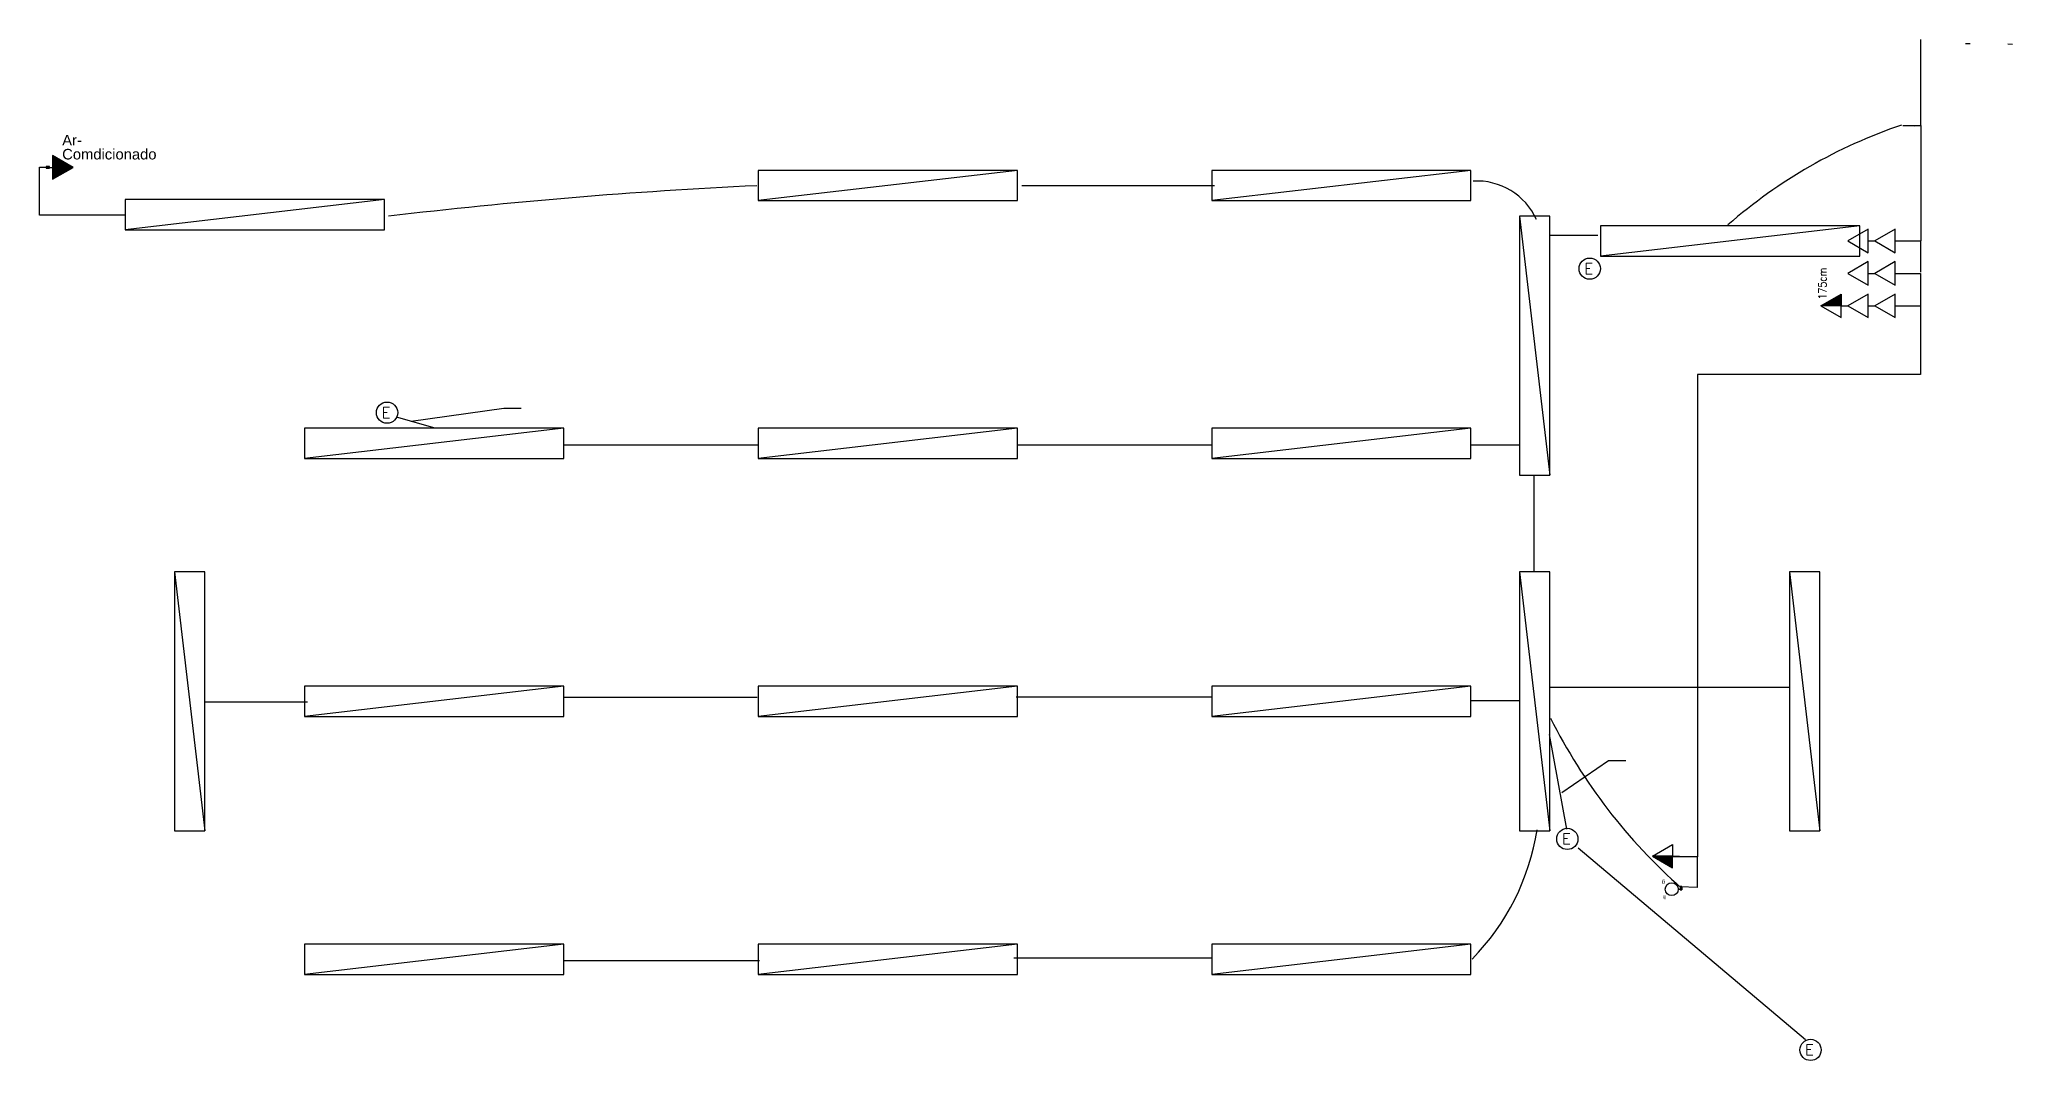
# Model space of a CAD drawing. Header units: millimetres. Extents: x 12202 to 16925, y 12031 to 14989.
# Drawn here: x 13400 to 14314, y 14060 to 14533 of the extents above; entities that cross this region are included whole.
import ezdxf
from ezdxf import colors
from ezdxf.entities.mleader import LeaderData, LeaderLine
from ezdxf.enums import TextEntityAlignment as Align
from ezdxf.math import Vec2, Vec3

# ---------------------------------------------------------------- set-up
doc = ezdxf.new("R2010")
doc.units = ezdxf.units.MM
doc.linetypes.add('HIDDEN', pattern=[9.525, 6.35, -3.175])
for name, color, linetype in [('Eletroduto 4', 10, 'Continuous'), ('LUMINARIA_TETO', 10, 'Continuous'), ('MOVEL_F', 41, 'Continuous'), ('TOMADA', 10, 'Continuous')]:
    doc.layers.add(name, color=color, linetype=linetype)
doc.layers.get('MOVEL_F').off()
doc.styles.add('ARIAL', font='arial.ttf')
doc.styles.add('carimbos$0$XrefBarra$0$COTA', font='ROMANS.shx', dxfattribs={"width": 0.9})
doc.styles.get("Standard").update_dxf_attribs({"font": 'arial.ttf', "height": 1})
doc.styles.add('Z_AUX1', font='romans.shx', dxfattribs={"width": 0.85, "height": 0.15})

msp = doc.modelspace()

# ---------------------------------------------------------------- texts
at = {"layer": 'TOMADA', "attachment_point": 7, "line_spacing_factor": 0.798, "style": 'ARIAL'}
for s, insert, char_height, width, rotation in [('Ar- Comdicionado', (13410.73, 14476.98), 4.8898, 5.8677, 0.00021), ('g', (14152.89, 14143.51), 1.8, 3.3006, 180.00021), ('h', (14153.09, 14136.21), 1.8, 3.3006, 180.00021)]:
    msp.add_mtext(s, dxfattribs=dict(at, insert=insert, char_height=char_height, width=width, rotation=rotation))

# ---------------------------------------------------------------- blocks, each defined once
blk = doc.blocks.new('PE_TOMADA_MEDIA')
blk.add_hatch(color=256).paths.add_polyline_path([(0, 0.125), (0, 0.5), (0.217, 0.125)])
blk.add_line((0, 0.125), (0, 0))
for points in [[(0, 0.125), (0, 0.5), (-0.217, 0.125)], [(0, 0.125), (0, 0.5), (0.217, 0.125)]]:
    blk.add_lwpolyline(points, close=True)
at = {"style": 'Z_AUX1', "width": 0.85}
blk.add_attdef('TIPO', text='', height=0.15, dxfattribs=at).set_placement((0.117, 0.35), align=Align.BOTTOM_LEFT)
blk = doc.blocks.new('_ARZ_BEBEDOURO+QUADRO AVISOS_[PB}')
at = {"linetype": 'HIDDEN'}
blk.add_lwpolyline([(18.91, 0), (-19.21, 0), (-19.21, -2), (18.91, -2)], close=True, dxfattribs=at)
blk.add_lwpolyline([(15, -35), (15, 0), (-15, 0), (-15, -35)], close=True)
blk.add_circle((0, -17.5), 13)
at = {"layer": 'TOMADA', "xscale": -25, "yscale": 25, "zscale": 25, "rotation": 180}
blk.add_blockref('PE_TOMADA_MEDIA', (0, 0), dxfattribs=at)
blk = doc.blocks.new('PE_TOMADA_BAIXA')
blk.add_line((0, 0.125), (0, 0))
blk.add_lwpolyline([(0, 0.5), (-0.217, 0.125), (0.217, 0.125)], close=True)
at = {"style": 'Z_AUX1', "width": 0.85}
blk.add_attdef('TIPO', text='', height=0.15, dxfattribs=at).set_placement((0.117, 0.35), align=Align.BOTTOM_LEFT)
blk.add_attdef('TIPO', text='', height=0.15, dxfattribs=at).set_placement((0, 0.25), align=Align.MIDDLE_CENTER)
blk = doc.blocks.new('LUMINARIA FLUOR 36W')
at = {"color": 0}
blk.add_line((-60, -7), (60, 7), dxfattribs=at)
blk.add_lwpolyline([(-60, -7), (60, -7), (60, 7), (-60, 7)], close=True, dxfattribs=at)
blk = doc.blocks.new('LUMINARIA EMERGENCIA')
at = {"color": 0}
blk.add_circle((0, 0), 0.197, dxfattribs=at)
at = {"color": 0, "style": 'carimbos$0$XrefBarra$0$COTA'}
blk.add_text('E', height=0.2, rotation=0.0003, dxfattribs=at).set_placement((-0.1, -0.1))
blk = doc.blocks.new('_None')

# ---------------------------------------------------------------- hatches: boundary and pattern name
at = {"layer": 'TOMADA'}
h = msp.add_hatch(color=256, dxfattribs=at)
h.dxf.hatch_style = 1
h.paths.add_polyline_path([(13415.74, 14473.37), (13406.28, 14478.83), (13406.28, 14467.9)])

# ---------------------------------------------------------------- linework, layer by layer
at = {"layer": 'Eletroduto 4', "linetype": 'Continuous', "ltscale": 5}
for p, q in [((14271.23, 14492.77), (14271.23, 14532.65)), ((14271.23, 14532.65), (14271.23, 14532.65)), ((14294.09, 14530.55), (14292, 14530.55)), ((14313.74, 14530.37), (14311.59, 14530.45)), ((14262.92, 14492.77), (14271.23, 14492.77)), ((14268.13, 14492.37), (14268.13, 14492.37)), ((14271.23, 14492.77), (14271.23, 14440.07)), ((14195.09, 14462.73), (14195.09, 14462.73)), ((14271.23, 14440.07), (14271.23, 14439.72)), ((14271.23, 14439.72), (14271.23, 14439.36)), ((14158.94, 14139.01), (14160.5, 14139.01)), ((14160.39, 14139.92), (14159.81, 14140.19)), ((14160.21, 14140.02), (14160.21, 14139.9))]:
    msp.add_line(p, q, dxfattribs=at)
at = {"layer": 'Eletroduto 4', "linetype": 'ByBlock', "ltscale": 5}
for p, q in [((13400.2, 14451.31), (13400.2, 14473.44)), ((13400.2, 14473.44), (13404.51, 14473.44)), ((13439.95, 14451.31), (13400.2, 14451.31)), ((13582.84, 14352.7), (13566.19, 14357.52)), ((14112.57, 14158.13), (14217.86, 14069.38)), ((14167.73, 14154.21), (14167.73, 14139.76)), ((14167.73, 14139.76), (14159.81, 14140.15))]:
    msp.add_line(p, q, dxfattribs=at)
at = {"layer": 'Eletroduto 4', "ltscale": 10}
for p, q in [((13855.09, 14464.93), (13944.31, 14464.93)), ((14121.71, 14441.87), (14099.66, 14441.87)), ((14262.48, 14439.29), (14271.14, 14439.29)), ((14271.14, 14439.29), (14271.14, 14424.79)), ((14262.48, 14424.29), (14271.14, 14424.29)), ((14271.14, 14424.29), (14271.14, 14377.42)), ((14262.48, 14409.29), (14271.14, 14409.29)), ((13732.98, 14344.78), (13642.98, 14344.78)), ((13942.98, 14344.78), (13852.98, 14344.78)), ((14064.37, 14344.78), (14062.98, 14344.78)), ((14085.31, 14344.78), (14064.37, 14344.78)), ((14092.29, 14286.22), (14092.29, 14330.84)), ((13524.3, 14225.66), (13476.78, 14225.66)), ((13643.1, 14227.92), (13732.48, 14227.92)), ((13942.93, 14227.92), (13852.42, 14227.92)), ((14062.77, 14226.35), (14085.26, 14226.35)), ((14099.6, 14232.61), (14210.65, 14232.61)), ((13733.61, 14105.89), (13643.1, 14105.89))]:
    msp.add_line(p, q, dxfattribs=at)
at = {"layer": 'Eletroduto 4'}
msp.add_line((14107.34, 14166.82), (14099.36, 14210.61), dxfattribs=at)
at = {"layer": 'Eletroduto 4', "linetype": 'Continuous', "ltscale": 10}
msp.add_line((13942.93, 14107.02), (13851.28, 14107.02), dxfattribs=at)
at = {"layer": 'Eletroduto 4', "linetype": 'Continuous', "ltscale": 5}
for centre, radius, start, end in [((14338.94, 14266.68), 238.9, 108.69637, 131.07525), ((13846.74, 12049.63), 2417.97, 92.71332, 96.76918)]:
    msp.add_arc(centre, radius, start, end, dxfattribs=at)
at = {"layer": 'Eletroduto 4', "ltscale": 10}
for centre, radius, start, end in [((14065.65, 14436.64), 30.43, 24.38897, 93.15363), ((13984.79, 14183.58), 110.12, 315.6968, 351.10988)]:
    msp.add_arc(centre, radius, start, end, dxfattribs=at)
at = {"layer": 'Eletroduto 4', "linetype": 'ByBlock', "ltscale": 5}
msp.add_arc((14331.51, 14333.87), 258.87, 206.5139, 228.65126, dxfattribs=at)
at = {"layer": 'TOMADA'}
for p, q in [((13404.78, 14473.74), (13403.28, 14473.74)), ((13404.78, 14473), (13403.28, 14473)), ((13404.78, 14473.37), (13406.28, 14473.37)), ((13404.78, 14473.37), (13406.28, 14473.37)), ((14158.94, 14139.01), (14158.94, 14139.01)), ((14158.94, 14139.01), (14158.94, 14139.01)), ((14159.81, 14140.19), (14159.81, 14138.7)), ((14160.55, 14140.19), (14160.55, 14138.7))]:
    msp.add_line(p, q, dxfattribs=at)
at = {"layer": 'TOMADA', "ltscale": 0.05}
for p, q in [((13415.74, 14473.37), (13406.28, 14478.83)), ((13406.28, 14478.83), (13406.28, 14467.9)), ((13406.28, 14467.9), (13415.74, 14473.37))]:
    msp.add_line(p, q, dxfattribs=at)
at = {"layer": 'TOMADA', "linetype": 'ByBlock', "ltscale": 5}
for p, q in [((14271.14, 14377.42), (14167.82, 14377.42)), ((14167.82, 14377.42), (14167.82, 14154.06)), ((14167.82, 14154.06), (14156.2, 14154.06))]:
    msp.add_line(p, q, dxfattribs=at)
at = {"layer": 'TOMADA'}
for points in [[(13403.28, 14473.74), (13403.28, 14473), (13404.78, 14473), (13404.78, 14473.74)], [(14159.81, 14138.7), (14160.55, 14138.7), (14160.55, 14140.19), (14159.81, 14140.19)]]:
    msp.add_lwpolyline(points, close=True, dxfattribs=at)
msp.add_circle((14155.95, 14139.01), 2.99, dxfattribs=at)

# ---------------------------------------------------------------- block references
at = {"layer": 'LUMINARIA_TETO', "color": 150}
for p, rotation in [((13792.98, 14465.01), 179.9999999999998), ((14002.98, 14465.01), 179.9999999999998), ((13499.95, 14451.47), 179.9999999999998), ((14092.53, 14390.76), 269.9999999999999), ((14182.98, 14439.31), 179.9999999999998), ((13582.98, 14345.54), 179.9999999999998), ((13792.98, 14345.54), 179.9999999999998), ((14002.98, 14345.54), 179.9999999999998), ((13469.73, 14226.04), 269.9999999999999), ((14092.53, 14226.04), 269.9999999999999), ((14217.53, 14226.04), 269.9999999999999), ((13582.98, 14226.04), 179.9999999999998), ((13792.98, 14226.04), 179.9999999999998), ((14002.98, 14226.04), 179.9999999999998), ((13582.98, 14106.54), 179.9999999999998), ((13792.98, 14106.54), 179.9999999999998), ((14002.98, 14106.54), 179.9999999999998)]:
    msp.add_blockref('LUMINARIA FLUOR 36W', p, dxfattribs=dict(at, rotation=rotation))
at = {"layer": 'LUMINARIA_TETO', "color": 150, "xscale": 25, "yscale": 25, "zscale": 25}
for p in [(14117.98, 14426.47), (13561.15, 14359.77), (14107.61, 14162.32), (14220.21, 14064.56)]:
    msp.add_blockref('LUMINARIA EMERGENCIA', p, dxfattribs=at)
at = {"layer": 'MOVEL_F', "rotation": 270.0000000000003}
msp.add_blockref('_ARZ_BEBEDOURO+QUADRO AVISOS_[PB}', (14159.48, 14154.32), dxfattribs=at)
at = {"layer": 'TOMADA', "xscale": 25, "yscale": 25, "zscale": 25, "rotation": 89.99999999999973}
for p in [(14249.98, 14439.29), (14262.48, 14439.29), (14249.98, 14424.29), (14262.48, 14424.29), (14249.98, 14409.29), (14262.48, 14409.29)]:
    msp.add_blockref('PE_TOMADA_BAIXA', p, dxfattribs=at)
at = {"layer": 'TOMADA'}
ref = msp.add_blockref('PE_TOMADA_MEDIA', (14237.48, 14409.29), dxfattribs=dict(at, xscale=25, yscale=25, zscale=25, rotation=89.9999999999999))
ref.add_attrib('TIPO', '175cm', dxfattribs={"layer": '0', "height": 3.75, "rotation": 270, "style": 'Z_AUX1', "text_generation_flag": 6, "width": 0.85}).set_placement((14228.73, 14412.2), align=Align.BOTTOM_LEFT)

msp.set_redraw_order([(e.dxf.handle, doc.entitydb.next_handle()) for e in msp.query("TEXT MTEXT ATTDEF DIMENSION ARC_DIMENSION")])  # texts and dimensions are drawn at this point

# ---------------------------------------------------------------- leaders
at = {"layer": 'Eletroduto 4', "linetype": 'ByBlock', "ltscale": 5}
ml = msp.add_multileader_mtext('Standard', dxfattribs=at)
ml.set_content('', color=256)
ml.set_leader_properties()
ml.set_arrow_properties(name='NONE')
ml.build(insert=Vec2(0, 0))
ctx = ml.context
ctx.base_point, ctx.plane_origin = Vec3(13623.17, 14361.85), Vec3(13572.23, 14355.83)
notes = []
notes.append((ctx, [(0, (1, 1, 0), (13615.17, 14361.85), (1, 0), 8, [(0, [(13572.23, 14355.83)], 0, [])])]))
ctx.mtext.insert, ctx.mtext.flow_direction = Vec3(13625.17, 14363.85), 5
at = {"layer": 'Eletroduto 4'}
ml = msp.add_multileader_mtext('Standard', dxfattribs=at)
ml.set_content('', color=256)
ml.set_leader_properties()
ml.set_arrow_properties(name='NONE')
ml.build(insert=Vec2(0, 0))
ctx = ml.context
ctx.base_point, ctx.plane_origin = Vec3(14134.7, 14198.67), Vec3(14105.06, 14183.88)
notes.append((ctx, [(0, (1, 1, 0), (14126.7, 14198.67), (1, 0), 8, [(0, [(14105.06, 14183.88)], 0, [])])]))
ctx.mtext.insert, ctx.mtext.flow_direction = Vec3(14136.7, 14200.67), 5
for ctx, leaders in notes:
    for number, flags, end, landing, length, lines in leaders:
        leader = LeaderData()
        leader.index, (leader.has_last_leader_line, leader.has_dogleg_vector, leader.attachment_direction) = number, flags
        leader.last_leader_point, leader.dogleg_vector, leader.dogleg_length = Vec3(end), Vec3(landing), length
        for number, points, colour, breaks in lines:
            line = LeaderLine()
            line.index, line.vertices, line.color, line.breaks = number, Vec3.list(points), colors.encode_raw_color(colour), breaks
            leader.lines.append(line)
        ctx.leaders.append(leader)

doc.saveas('drawing.dxf')
